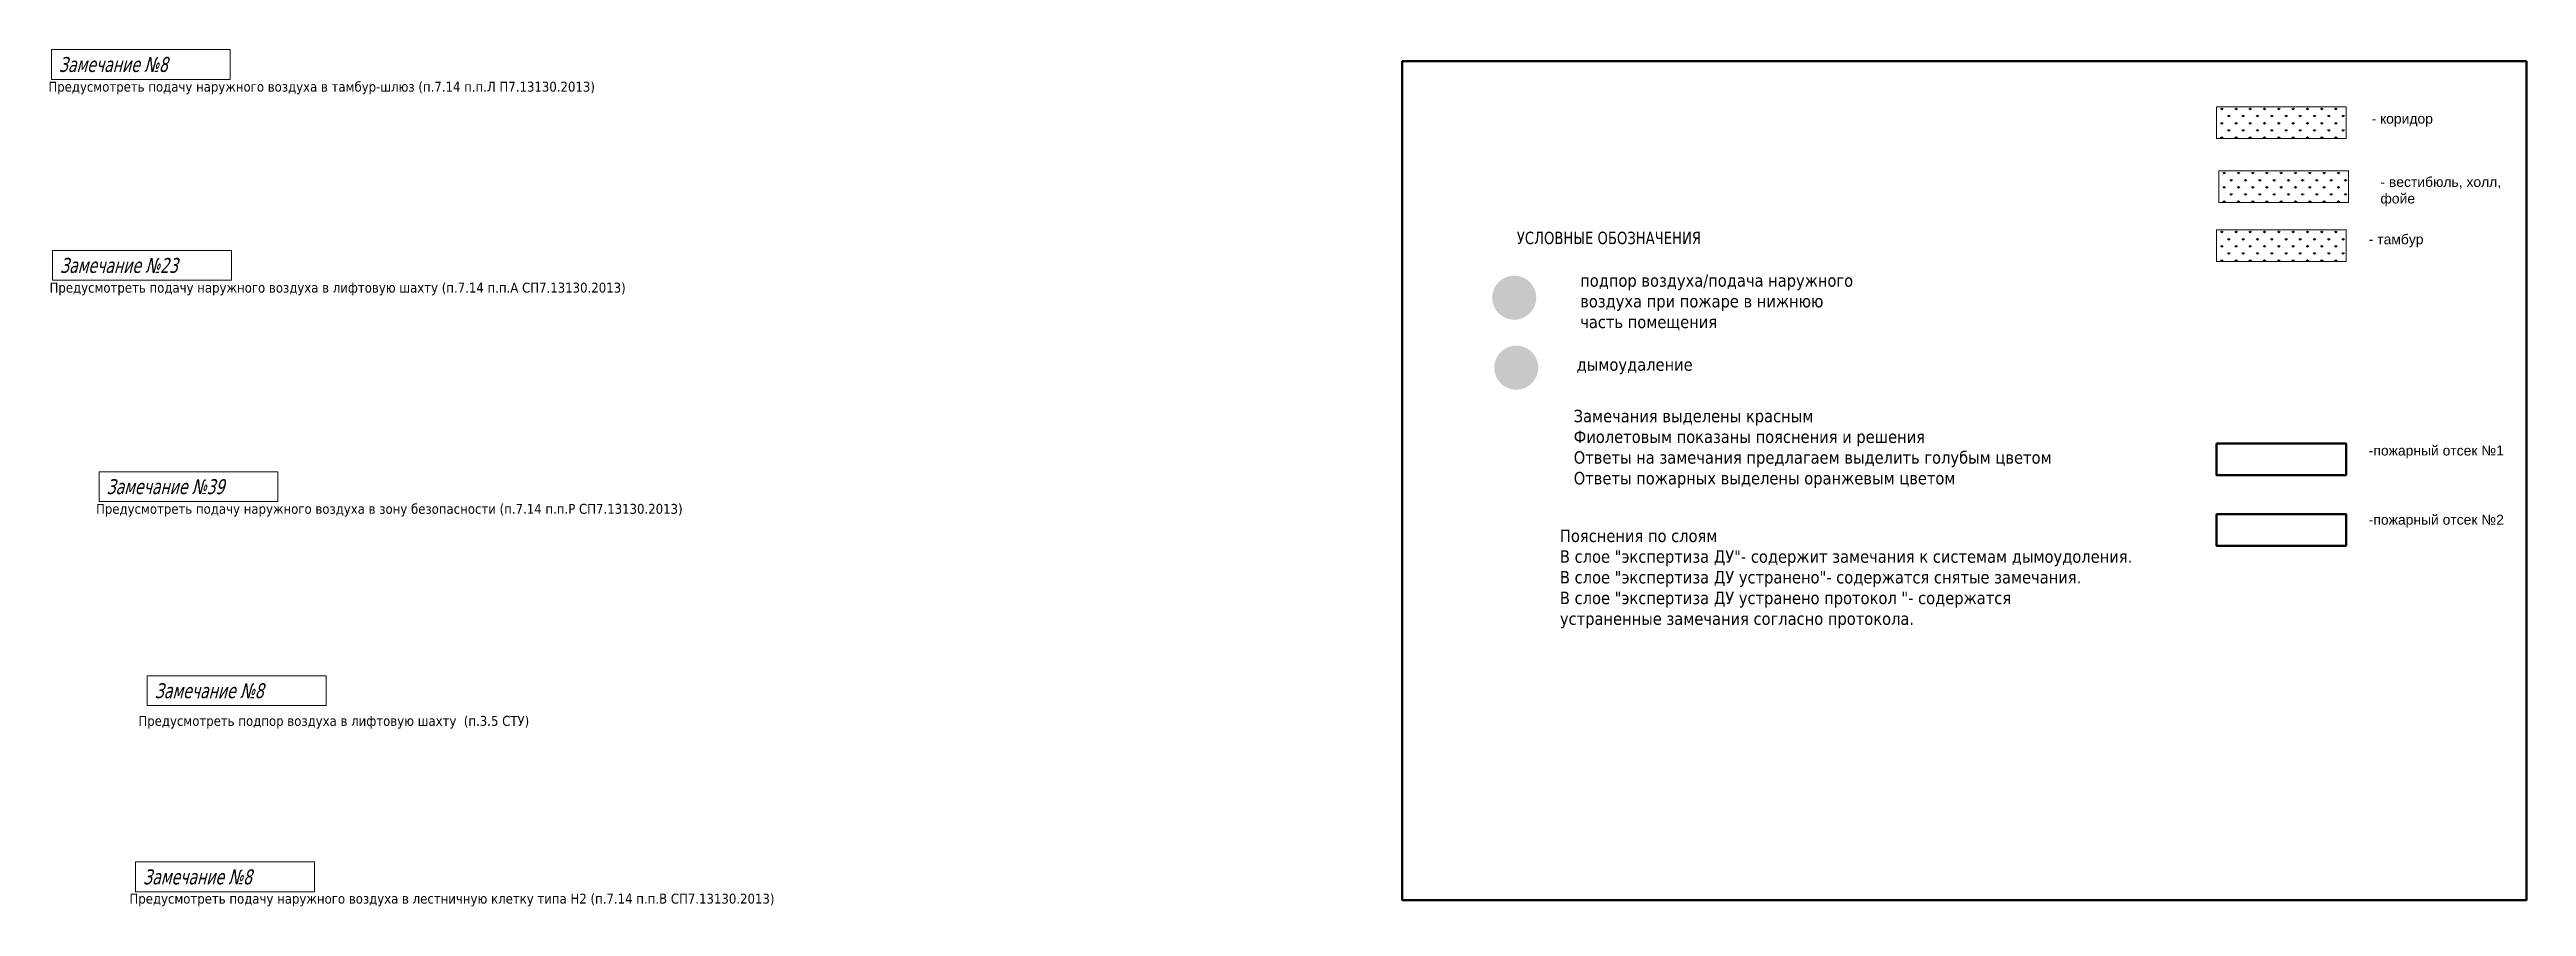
# Model space of a CAD drawing. Header units: millimetres. Extents: x -783640 to 8156175, y -1575894 to 1845315.
# Drawn here: x 1421 to 150948, y 616300 to 668025 of the extents above; entities that cross this region are included whole.
import ezdxf

# ---------------------------------------------------------------- set-up
doc = ezdxf.new("R2010")
doc.units = ezdxf.units.MM
doc.layers.add('экспертиза ДУ', color=1, linetype='Continuous', lineweight=0)
doc.layers.add('экспертиза условные обозначения', color=1, linetype='Continuous', lineweight=0)
doc.styles.get("Standard").update_dxf_attribs({"font": 'arial.ttf'})
doc.styles.add('ЭКСПЕРТИЗА', font='tahoma.ttf')

msp = doc.modelspace()

# ---------------------------------------------------------------- texts
at = {"layer": 'экспертиза ДУ', "lineweight": 0, "style": 'ЭКСПЕРТИЗА', "oblique": 14.99998, "width": 0.8}
for s, p in [('Замечание №8', (1982, 666675)), ('Замечание №23', (2053, 654545)), ('Замечание №39', (4859, 641192)), ('Замечание №8', (7770, 628872)), ('Замечание №8', (7066, 617636))]:
    msp.add_text(s, height=900, dxfattribs=at).set_placement(p)
at = {"layer": 'экспертиза ДУ', "color": 6, "ltscale": 100, "char_height": 600, "width": 41362.2, "attachment_point": 1, "style": 'ЭКСПЕРТИЗА'}
for s, insert in [('\\C256;Предусмотреть подачу наружного воздуха в тамбур-шлюз (п.7.14 п.п.Л П7.13130.2013)', (1352, 666084)), ('\\C256;Предусмотреть подачу наружного воздуха в лифтовую шахту (п.7.14 п.п.А СП7.13130.2013)', (1423, 653954)), ('\\C256;Предусмотреть подачу наружного воздуха в зону безопасности (п.7.14 п.п.Р СП7.13130.2013)', (4229, 640601)), ('\\C256;Предусмотреть подпор воздуха в лифтовую шахту  (п.3.5 СТУ)', (6786, 627802)), ('\\C256;Предусмотреть подачу наружного воздуха в лестничную клетку типа Н2 (п.7.14 п.п.В СП7.13130.2013)', (6246, 617072))]:
    msp.add_mtext(s, dxfattribs=dict(at, insert=insert))
at = {"layer": 'экспертиза условные обозначения', "color": 1, "ltscale": 100, "char_height": 600, "width": 7827.33, "attachment_point": 1}
for s, insert in [('- коридор', (141600, 664154)), ('- вестибюль, холл, фойе', (142132, 660334)), ('- тамбур', (141429, 656874)), ('-пожарный отсек №1', (141429, 644121)), ('-пожарный отсек №2', (141429, 639947))]:
    msp.add_mtext(s, dxfattribs=dict(at, insert=insert))
at = {"layer": 'экспертиза условные обозначения', "ltscale": 100, "insert": (89998, 657030), "char_height": 750, "width": 59179.93, "attachment_point": 1, "style": 'ЭКСПЕРТИЗА'}
msp.add_mtext('\\W0.9;\\C9;УСЛОВНЫЕ ОБОЗНАЧЕНИЯ', dxfattribs=at)
at = {"layer": 'экспертиза условные обозначения', "color": 1, "ltscale": 100, "char_height": 750, "attachment_point": 1, "style": 'ЭКСПЕРТИЗА'}
for s, insert, width in [('подпор воздуха/подача наружного воздуха при пожаре в нижнюю часть помещения ', (93824, 654461), 16925.33), ('дымоудаление  ', (93611, 649387), 16494.29), ('Замечания выделены красным\\P\\C6;Фиолетовым показаны пояснения и решения\\C2;\\P\\C4;Ответы на замечания предлагаем выделить голубым цветом\\P\\C30;Ответы пожарных выделены оранжевым цветом', (93431, 646279), 32892.61), ('{\\C7;Пояснения по слоям\\P}В слое "экспертиза ДУ"- содержит замечания к системам дымоудоления.\\P{\\C3;В слое "экспертиза ДУ устранено"- содержатся снятые замечания.\\PВ слое "экспертиза ДУ устранено протокол "- содержатся устраненные замечания согласно протокола.}', (92599, 639049), 32892.61)]:
    msp.add_mtext(s, dxfattribs=dict(at, insert=insert, width=width))

# ---------------------------------------------------------------- hatches: boundary and pattern name
at = {"layer": 'экспертиза условные обозначения', "lineweight": 0}
h = msp.add_hatch(dxfattribs=at)
h.set_pattern_fill('GRASS', color=3, scale=24, style=0)
h.set_pattern_definition([(90, (429547.23, 720853.92), (-431.0523, 431.0523), [114.3, -747.8046]), (45, (429547.23, 720853.9), (-431.0523, 431.0523), [114.3, -495.3]), (135, (429547.23, 720853.9), (-431.0523, -431.0523), [114.3, -495.3])])
h.paths.add_polyline_path([(132235, 664576), (140063, 664576), (140063, 662661), (132235, 662661)])
h = msp.add_hatch(dxfattribs=at)
h.set_pattern_fill('GRASS', color=6, scale=24, style=0)
h.set_pattern_definition([(90, (429690.58, 716986.3), (-431.0523, 431.0523), [114.3, -747.8046]), (45, (429690.6, 716986.3), (-431.0523, 431.0523), [114.3, -495.3]), (135, (429690.6, 716986.3), (-431.0523, -431.0523), [114.3, -495.3])])
h.paths.add_polyline_path([(132378, 660709), (140206, 660709), (140206, 658794), (132378, 658794)])
h = msp.add_hatch(dxfattribs=at)
h.set_pattern_fill('GRASS', color=4, scale=24, style=0)
h.set_pattern_definition([(90, (429547.23, 713426.52), (-431.0523, 431.0523), [114.3, -747.8046]), (45, (429547.23, 713426.5), (-431.0523, 431.0523), [114.3, -495.3]), (135, (429547.23, 713426.5), (-431.0523, -431.0523), [114.3, -495.3])])
h.paths.add_polyline_path([(132235, 657149), (140063, 657149), (140063, 655234), (132235, 655234)])
h = msp.add_hatch(color=5, dxfattribs=at)
edge = h.paths.add_edge_path()
edge.add_arc((89842, 653045), 1330, 0, 360)
h = msp.add_hatch(color=5, dxfattribs=at)
edge = h.paths.add_edge_path()
edge.add_arc((89842, 653045), 1330, 0, 360)
h = msp.add_hatch(color=30, dxfattribs=at)
edge = h.paths.add_edge_path()
edge.add_arc((89965, 648822), 1330, 0, 360)
h = msp.add_hatch(color=30, dxfattribs=at)
edge = h.paths.add_edge_path()
edge.add_arc((89965, 648822), 1330, 0, 360)

# ---------------------------------------------------------------- linework, layer by layer
at = {"layer": 'экспертиза ДУ', "lineweight": 0}
for points in [[(1532, 668025), (12332, 668025), (12332, 666225), (1532, 666225), (1532, 668025)], [(4409, 642542), (15209, 642542), (15209, 640742), (4409, 640742), (4409, 642542)], [(7320, 630222), (18120, 630222), (18120, 628422), (7320, 628422), (7320, 630222)], [(6616, 618986), (17416, 618986), (17416, 617186), (6616, 617186), (6616, 618986)]]:
    msp.add_lwpolyline(points, dxfattribs=at)
at = {"layer": 'экспертиза ДУ', "lineweight": 0, "elevation": 0}
msp.add_lwpolyline([(1603, 655895), (12403, 655895), (12403, 654095), (1603, 654095), (1603, 655895)], dxfattribs=at)
at = {"layer": 'экспертиза условные обозначения', "lineweight": 50, "ltscale": 10000}
msp.add_lwpolyline([(83078, 667317), (150948, 667317), (150948, 616685), (83078, 616685)], close=True, dxfattribs=at)
msp.add_lwpolyline([(83078, 667317), (150948, 667317), (150948, 616685), (83078, 616685)], close=True, dxfattribs=at)
at = {"layer": 'экспертиза условные обозначения', "color": 3, "lineweight": 0}
msp.add_lwpolyline([(132235, 664576), (140063, 664576), (140063, 662661), (132235, 662661)], close=True, dxfattribs=at)
at = {"layer": 'экспертиза условные обозначения', "color": 6, "lineweight": 0}
msp.add_lwpolyline([(132378, 660709), (140206, 660709), (140206, 658794), (132378, 658794)], close=True, dxfattribs=at)
at = {"layer": 'экспертиза условные обозначения', "color": 4, "lineweight": 0}
msp.add_lwpolyline([(132235, 657149), (140063, 657149), (140063, 655234), (132235, 655234)], close=True, dxfattribs=at)
at = {"layer": 'экспертиза условные обозначения', "color": 4, "lineweight": 50}
msp.add_lwpolyline([(132235, 644252), (140063, 644252), (140063, 642337), (132235, 642337)], close=True, dxfattribs=at)
at = {"layer": 'экспертиза условные обозначения', "color": 2, "lineweight": 50}
msp.add_lwpolyline([(132235, 639987), (140063, 639987), (140063, 638072), (132235, 638072)], close=True, dxfattribs=at)

msp.set_redraw_order([(e.dxf.handle, doc.entitydb.next_handle()) for e in msp.query("TEXT MTEXT ATTDEF DIMENSION ARC_DIMENSION")])  # texts and dimensions are drawn at this point

doc.saveas('drawing.dxf')
